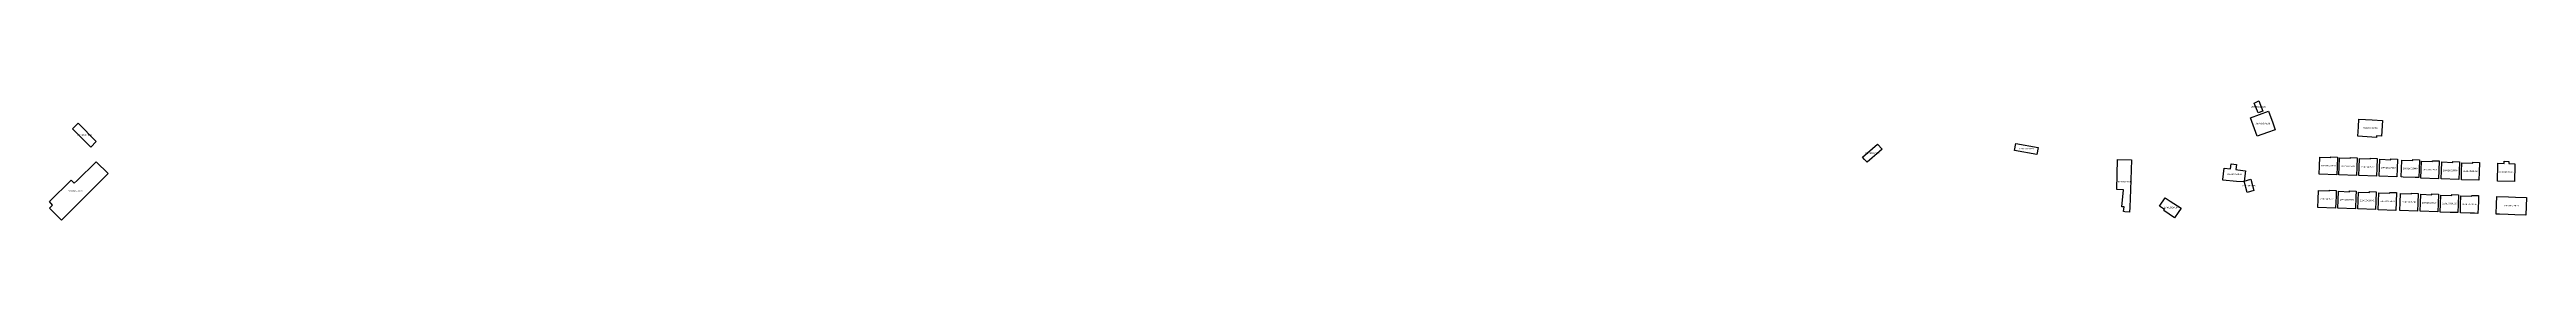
# Model space of a CAD drawing. Header units: inches. Extents: x 95398 to 167335, y 13830 to 47722.
# Drawn here: x 125007 to 126482, y 25060 to 25132 of the extents above; entities that cross this region are included whole.
import ezdxf
from ezdxf.enums import TextEntityAlignment as Align

# ---------------------------------------------------------------- set-up
doc = ezdxf.new("R2010")
doc.units = ezdxf.units.IN
doc.header["$MEASUREMENT"] = 0
doc.layers.add('一级水源保护区', color=7, linetype='Continuous')
doc.layers.add('一级水源保护区内违法建筑', color=7, linetype='Continuous')
doc.styles.add('宋体', font='')
doc.styles.get('宋体').set_extended_font_data('宋体')

msp = doc.modelspace()

# ---------------------------------------------------------------- linework, layer by layer
at = {"layer": '一级水源保护区', "color": 1, "linetype": 'Continuous', "lineweight": 25}
for points in [[(126325.4453, 25125.4161), (126322.5313, 25124.2657), (126320.2187, 25130.1407), (126323.0157, 25131.5371), (126323.0547, 25131.4923)], [(125034.7267, 25107.0957), (125031.4297, 25103.8067), (125020.4845, 25114.7833), (125023.8593, 25118.1523)], [(126328.0625, 25112.5391), (126321.9375, 25110.3555), (126318.0001, 25121.4141), (126328.8281, 25125.2755), (126331.3125, 25118.3105), (126332.7735, 25114.2169)], [(126396.7187, 25119.6621), (126396.0937, 25110.4317), (126393.1017, 25110.6329), (126393.0391, 25109.6367), (126381.9063, 25110.3849), (126382.2813, 25115.9219), (126382.6017, 25120.6113), (126390.5001, 25120.0801)], [(126097.0157, 25101.2227), (126089.5859, 25094.8281), (126088.0861, 25096.4395), (126086.9141, 25097.8047), (126095.9219, 25105.5607), (126098.5313, 25102.5293)], [(126191.5235, 25103.6719), (126190.7657, 25099.4883), (126177.5235, 25101.8849), (126178.2813, 25106.0665)], [(125039.0079, 25085.2363), (125031.8829, 25078.1681), (125030.5001, 25076.8009), (125014.0001, 25060.1407), (125006.8985, 25067.3595), (125008.7031, 25069.2305), (125006.8985, 25071.3595), (125019.7031, 25084.0997), (125021.6017, 25082.2305), (125023.2969, 25083.9297), (125034.6017, 25094.9805), (125041.8985, 25088.0997)], [(126246.1953, 25067.8867), (126245.8751, 25064.9083), (126243.2345, 25065.2031), (126242.3985, 25065.2793), (126242.6953, 25068.0625), (126241.3985, 25068.2011), (126242.3749, 25078.3185), (126238.3437, 25078.4297), (126238.8125, 25096.4239), (126247.1017, 25096.2051), (126246.6095, 25078.2129)], [(126314.2813, 25083.5431), (126314.2345, 25083.0743), (126309.6017, 25083.3691), (126301.4923, 25084.0509), (126301.5469, 25084.5021), (126302.4141, 25091.3125), (126306.1095, 25090.8419), (126306.5001, 25093.8945), (126309.7735, 25093.4767), (126309.3829, 25090.4239), (126310.4845, 25090.2853), (126315.0547, 25089.7013)], [(126314.2813, 25083.5431), (126318.3203, 25084.7521), (126320.0547, 25077.8691), (126316.0157, 25076.6211)], [(126369.7969, 25097.9103), (126369.5859, 25092.1485), (126369.4063, 25087.2989), (126358.8985, 25087.6817), (126359.0781, 25092.5293), (126359.2735, 25097.8027), (126365.8203, 25097.5567), (126365.8359, 25098.0547)], [(126381.5547, 25097.5079), (126381.3517, 25091.7461), (126381.1719, 25086.8945), (126370.6641, 25087.2793), (126370.8437, 25092.1251), (126371.0391, 25097.4005), (126377.5859, 25097.1523), (126377.6017, 25097.6523)], [(126393.5235, 25097.0977), (126393.3127, 25091.3359), (126393.1329, 25086.4845), (126382.6329, 25086.8691), (126382.8125, 25091.7149), (126383.0001, 25096.9903), (126389.5469, 25096.7423), (126389.5703, 25097.2423)], [(126405.5703, 25096.6855), (126405.3595, 25090.9219), (126405.1797, 25086.0723), (126394.6797, 25086.4551), (126394.8595, 25091.3027), (126395.0469, 25096.5763), (126401.5937, 25096.3301), (126401.6173, 25096.8301)], [(126418.6329, 25096.2363), (126418.4297, 25090.4747), (126418.2501, 25085.6251), (126416.1251, 25085.7013), (126408.9141, 25085.9649), (126407.7421, 25086.0079), (126407.9219, 25090.8555), (126408.1173, 25096.1289), (126414.6641, 25095.8829), (126414.6797, 25096.3829)], [(126430.4063, 25095.5469), (126430.1953, 25089.7833), (126430.0157, 25084.9337), (126419.5157, 25085.3165), (126419.6875, 25090.1641), (126419.8829, 25095.4375), (126426.4297, 25095.1915), (126426.4453, 25095.6915)], [(126442.4531, 25095.0801), (126442.2423, 25089.3185), (126442.0703, 25084.4669), (126431.5625, 25084.8517), (126431.7423, 25089.6993), (126431.9375, 25094.9727), (126438.4767, 25094.7247), (126438.5001, 25095.2247)], [(126454.5235, 25094.6133), (126454.3125, 25088.8515), (126454.1407, 25084.0021), (126443.6329, 25084.3849), (126443.8125, 25089.2325), (126444.0079, 25094.5059), (126450.5469, 25094.2599), (126450.5703, 25094.7579)], [(126471.8751, 25095.2911), (126471.8359, 25093.9923), (126475.5313, 25093.8849), (126475.4141, 25089.7871), (126475.3203, 25086.4375), (126475.2267, 25083.2793), (126465.1329, 25083.5703), (126465.2267, 25086.7285), (126465.3203, 25090.0781), (126465.4375, 25094.1759), (126469.1407, 25094.0685), (126469.1719, 25095.3691)], [(126274.8985, 25064.7071), (126272.8517, 25061.6113), (126266.3437, 25065.9103), (126266.8281, 25066.6485), (126263.8203, 25068.6407), (126267.1095, 25073.6231), (126270.1251, 25071.6309), (126276.6329, 25067.3321)], [(126369.0937, 25077.9981), (126368.9689, 25074.5801), (126368.7109, 25067.3849), (126358.2031, 25067.7695), (126358.3829, 25072.6153), (126358.5781, 25077.8907), (126365.1173, 25077.6427), (126365.1407, 25078.1427)], [(126380.9687, 25077.5567), (126380.8359, 25074.1035), (126380.5781, 25066.9435), (126370.0781, 25067.3281), (126370.2501, 25072.1739), (126370.4455, 25077.4493), (126376.9923, 25077.2013), (126377.0079, 25077.7013)], [(126392.9297, 25077.1113), (126392.7187, 25071.3457), (126392.5391, 25066.4981), (126382.0391, 25066.8829), (126382.2187, 25071.7305), (126382.4063, 25077.0041), (126388.9531, 25076.7559), (126388.9767, 25077.2559)], [(126404.9767, 25076.6641), (126404.7657, 25070.8985), (126404.5859, 25066.0509), (126394.0859, 25066.4355), (126394.2657, 25071.2813), (126394.4531, 25076.5567), (126401.0001, 25076.3087), (126401.0157, 25076.8087)], [(126417.9609, 25076.1817), (126417.7499, 25070.4161), (126417.5703, 25065.5685), (126407.0703, 25065.9531), (126407.2501, 25070.7989), (126407.4375, 25076.0743), (126413.9845, 25075.8263), (126414.0001, 25076.3261)], [(126429.9375, 25075.7363), (126429.7267, 25069.9709), (126429.5469, 25065.1231), (126419.0469, 25065.5079), (126419.2187, 25070.3535), (126419.4141, 25075.6291), (126425.9611, 25075.3809), (126425.9767, 25075.8809)], [(126441.9923, 25075.2873), (126441.7813, 25069.5215), (126441.6017, 25064.6759), (126439.6017, 25064.7481), (126437.0079, 25064.8437), (126431.1017, 25065.0587), (126431.2735, 25069.9063), (126431.4687, 25075.1797), (126438.0157, 25074.9337), (126438.0313, 25075.4317)], [(126453.9377, 25074.8437), (126453.8047, 25071.3771), (126453.5469, 25064.2305), (126451.5469, 25064.3047), (126448.9453, 25064.3985), (126443.0469, 25064.6153), (126443.2187, 25069.4611), (126443.4141, 25074.7365), (126449.9609, 25074.4883), (126449.9767, 25074.9883)], [(126482.4219, 25073.6817), (126482.0157, 25063.1211), (126475.4531, 25063.3731), (126471.5937, 25063.5215), (126466.2969, 25063.7247), (126464.3595, 25063.8007), (126464.5937, 25069.7949), (126464.7735, 25074.3985), (126471.6563, 25074.1349), (126475.8595, 25073.9531)]]:
    msp.add_lwpolyline(points, close=True, dxfattribs=at)

# ---------------------------------------------------------------- texts
at = {"layer": '一级水源保护区内违法建筑', "color": 18, "true_color": 0x000000, "style": '宋体'}
for s, p in [('20901XX20023', (126322.8053, 25127.2117)), ('20901XX20028', (126325.3848, 25117.1811)), ('20901XX28006', (126389.3197, 25114.4934)), ('20906XX01009', (125027.5917, 25110.3463)), ('20901XX20071', (126092.7339, 25099.5411)), ('20901XX20094', (126184.5234, 25102.1428)), ('20901XX20005', (126308.3605, 25086.9164)), ('20901XX28008', (126364.3433, 25092.0075)), ('20901XX28018', (126376.1089, 25091.6036)), ('20901XX28041', (126388.0733, 25091.1948)), ('20901XX28019', (126400.1202, 25090.7819)), ('20901XX28040', (126413.187, 25090.3328)), ('20901XX28028', (126424.9527, 25089.6433)), ('20901XX28038', (126437.0036, 25089.176)), ('20901XX28004', (126449.0738, 25088.7101)), ('20901XX28033', (126470.3388, 25088.2815)), ('20906XX01079', (125022.1869, 25076.9149)), ('20901XX20100', (126242.6031, 25082.4369)), ('20901XX20095', (126317.1689, 25080.0595)), ('20901XX28045', (126363.6452, 25072.0939)), ('20901XX28005', (126375.5128, 25071.6537)), ('20901XX28042', (126387.4795, 25071.2085)), ('20901XX28039', (126399.5265, 25070.7613)), ('20901XX28009', (126412.5108, 25070.2788)), ('20901XX28017', (126424.484, 25069.8335)), ('20901XX28025', (126436.5387, 25069.3851)), ('20901XX28034', (126448.4816, 25068.9408)), ('20901XX28030', (126473.3929, 25068.1183)), ('20901XX20004', (126270.7609, 25066.9962))]:
    msp.add_text(s, height=0.914402, dxfattribs=at).set_placement(p, align=Align.BOTTOM_CENTER)

doc.saveas('drawing.dxf')
